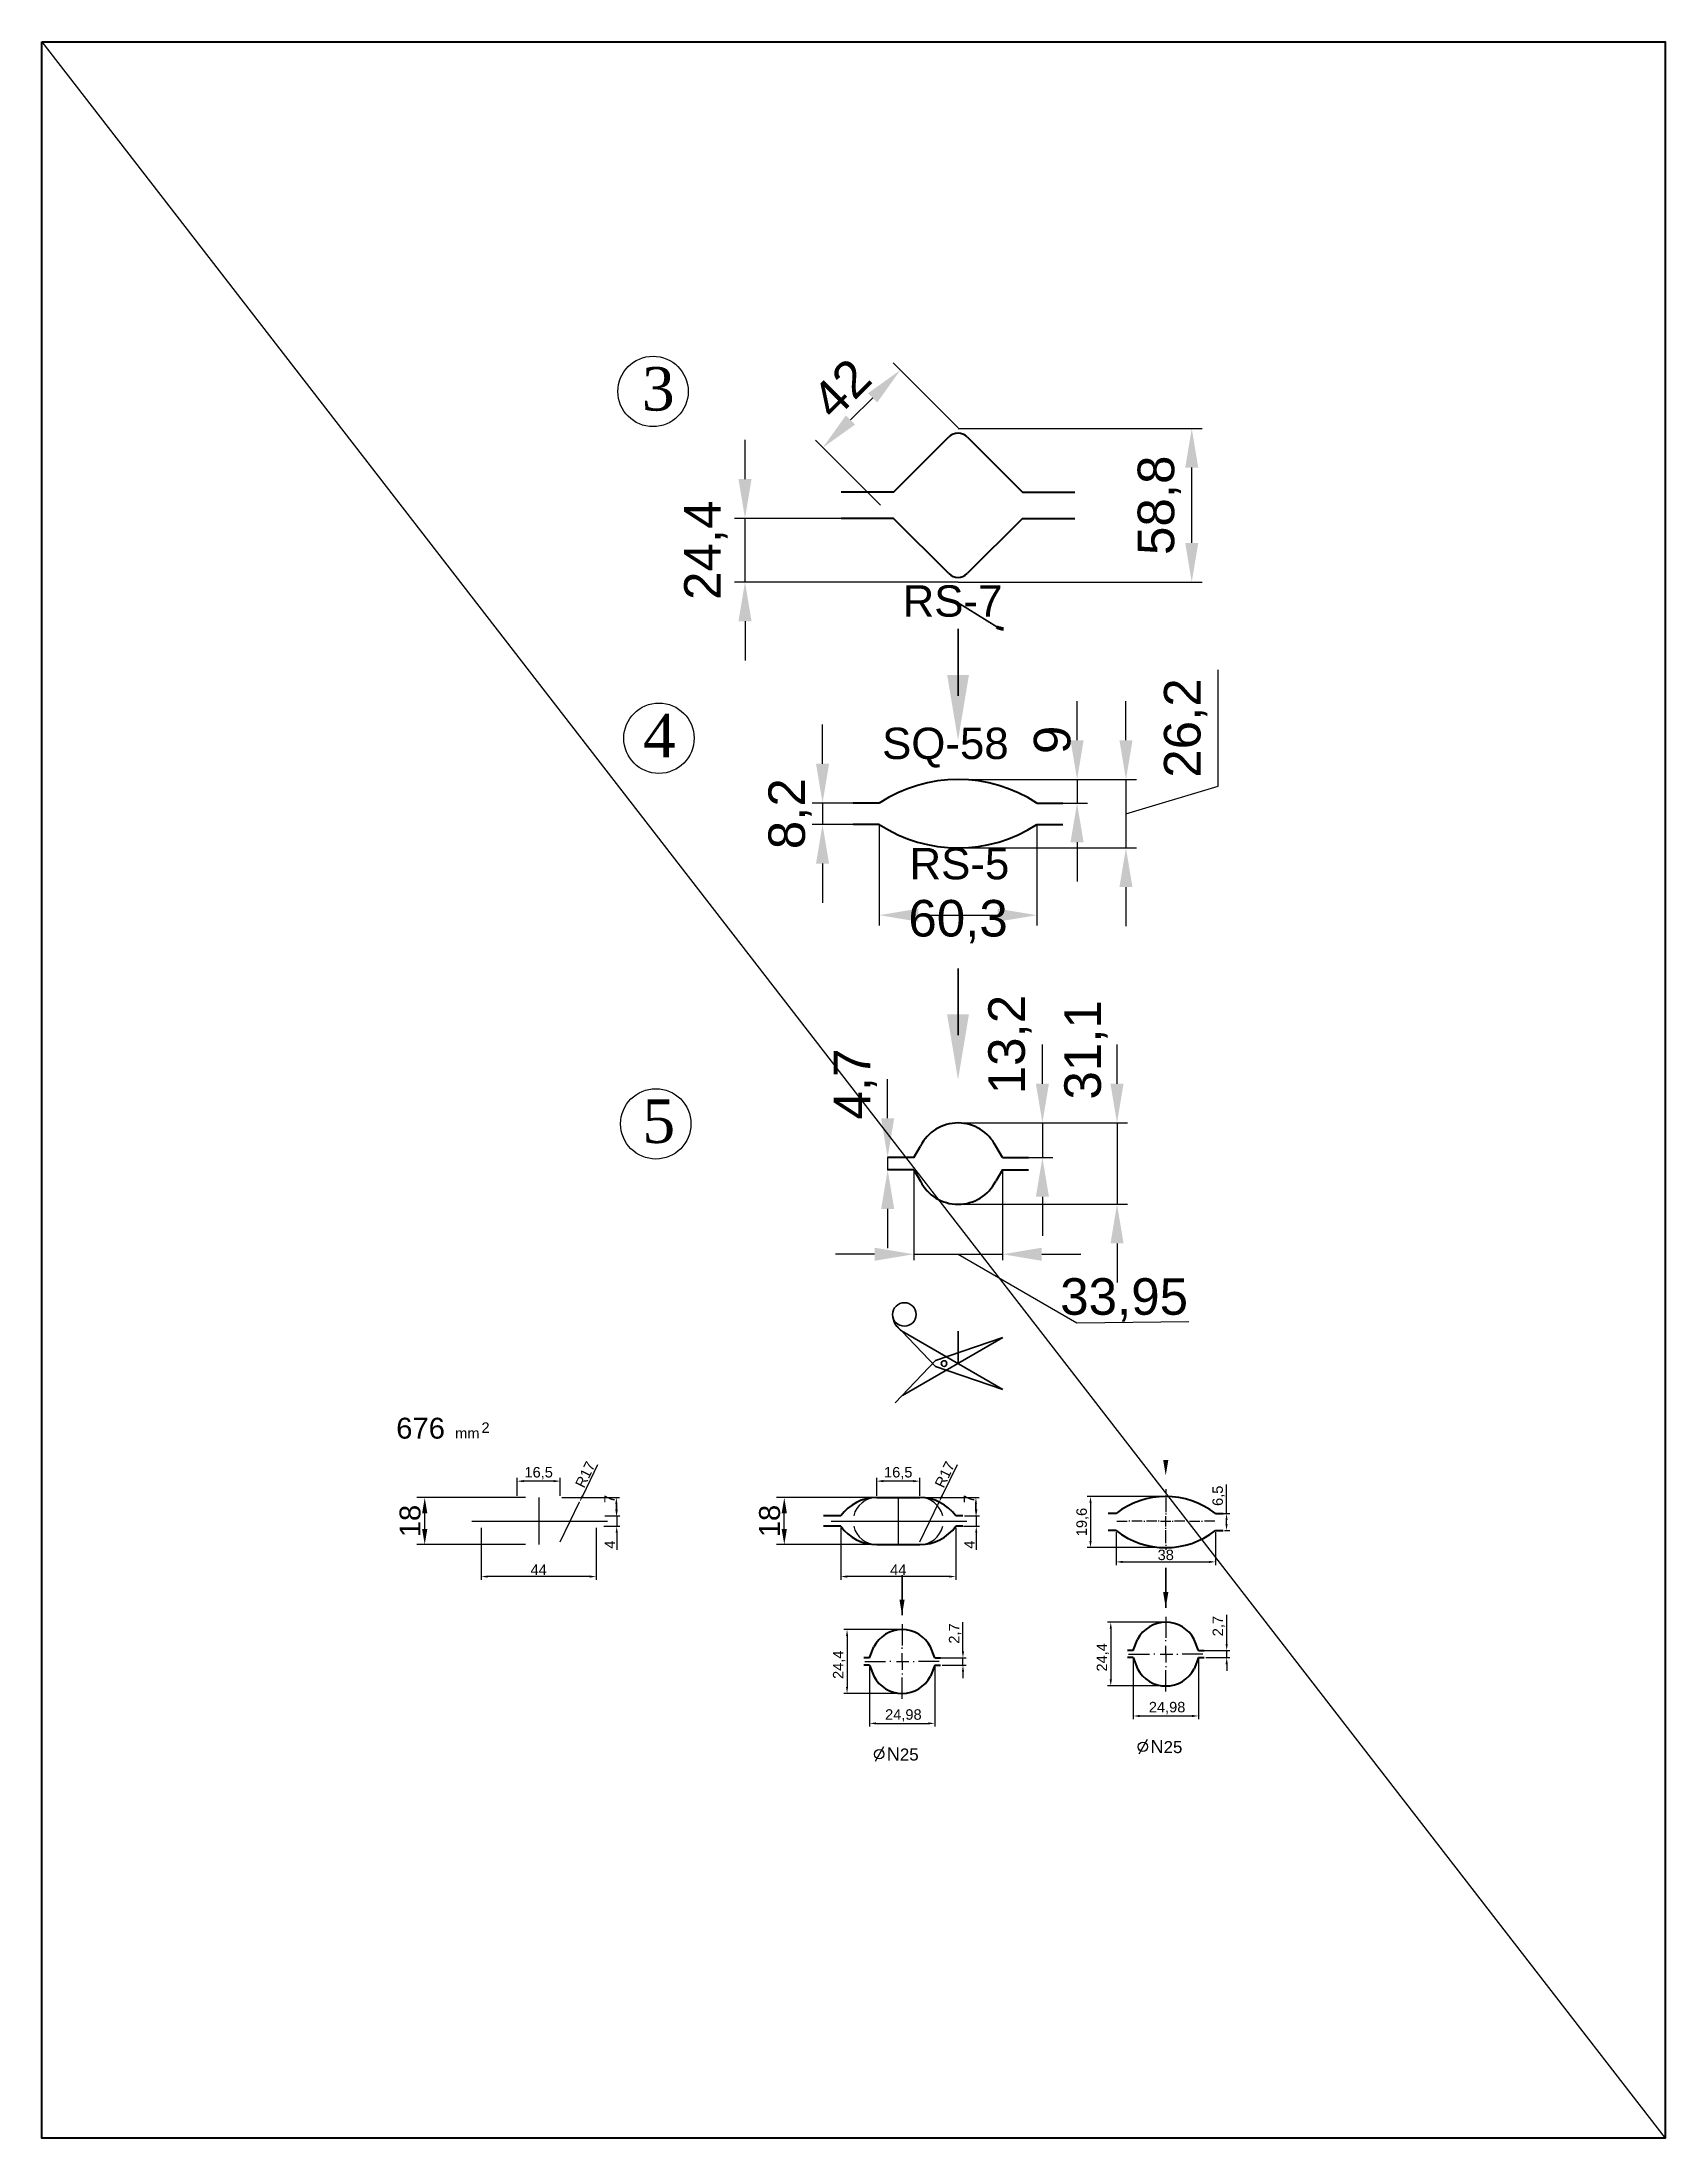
# Model space of a CAD drawing. Header units: millimetres. Extents: x -954 to 34898, y -2134 to 12006.
# Drawn here: x 10883 to 11504, y 5590 to 6392 of the extents above; entities that cross this region are included whole.
import ezdxf

# ---------------------------------------------------------------- set-up
doc = ezdxf.new("R2010")
doc.units = ezdxf.units.MM
doc.header["$LTSCALE"] = 3
doc.linetypes.add('ACAD_ISO02W100', pattern=[15, 12, -3])
for name, color, linetype, lineweight in [('apm', 4, 'Continuous', 30), ('apm2', 6, 'Continuous', 30), ('Main', 1, 'Continuous', 40), ('Quota', 3, 'Continuous', 40), ('T', 5, 'ACAD_ISO02W100', 30), ('контурная', 7, 'Continuous', 50), ('размерные', 7, 'Continuous', 25), ('тонкая', 7, 'Continuous', 20), ('тонкий', 7, 'Continuous', 20)]:
    doc.layers.add(name, color=color, linetype=linetype, lineweight=lineweight)
doc.layers.add('Layer1', color=3, linetype='Continuous')
doc.layers.add('осевая', color=4, linetype='Continuous')
doc.styles.add('s1v4', font='arial.ttf', dxfattribs={"height": 4})
doc.styles.add('s2.2v4', font='arial.ttf', dxfattribs={"height": 8})
doc.styles.add('s2v4', font='arial.ttf', dxfattribs={"height": 8})
doc.styles.get("Standard").update_dxf_attribs({"font": 'arial.ttf'})
doc.dimstyles.new('Copy(2) of Copy(3) of ISO-25', dxfattribs={"dimtxt": 18, "dimasz": 25, "dimexe": 4, "dimexo": 0, "dimgap": 6, "dimtad": 1, "dimtxsty": 'Standard', "dimcen": 5, "dimadec": 0, "dimazin": 0, "dimtfac": 1, "dimtmove": 0, "dimatfit": 3, "dimfxl": 1, "dimarcsym": 0})
doc.dimstyles.new('ISO-25', dxfattribs={"dimtxt": 2.5, "dimasz": 2.5, "dimexe": 1.25, "dimexo": 0.625, "dimtad": 1, "dimtxsty": 'Standard', "dimcen": 2.5, "dimadec": 0, "dimazin": 0, "dimtfac": 1, "dimtmove": 0, "dimatfit": 3, "dimfxl": 1, "dimarcsym": 0})
doc.dimstyles.new('s2v4$0', dxfattribs={"dimtxt": 8, "dimasz": 6, "dimexe": 3, "dimexo": 0, "dimgap": 1.5, "dimtad": 1, "dimtxsty": 'Standard', "dimcen": 2.5, "dimadec": 0, "dimazin": 0, "dimtfac": 1, "dimtmove": 0, "dimatfit": 3, "dimfxl": 1, "dimarcsym": 0})

msp = doc.modelspace()

# ---------------------------------------------------------------- texts
at = {"attachment_point": 1}
for s, insert, char_height, width in [('{\\fTimes New Roman|b0|i0|c0|p18;3}', (11112.093, 6267.697), 16.64, 9.64736), ('{\\fTimes New Roman|b0|i0|c0|p18;4}', (11112.545, 6134.982), 16.64, 9.64736), ('{\\fTimes New Roman|b0|i0|c0|p18;5}', (11112.304, 5987.403), 16.64, 9.64736), ('N{\\H0.9217x;25}', (11205.815, 5739.403), 4.99859, 15.7678), ('N{\\H0.9217x;25}', (11306.737, 5742.239), 4.99859, 15.7678)]:
    msp.add_mtext(s, dxfattribs=dict(at, insert=insert, char_height=char_height, width=width))
at = {"insert": (11296.663, 5910.695), "char_height": 14, "attachment_point": 5}
msp.add_mtext('33,95', dxfattribs=at)
at = {"layer": 'тонкая'}
for s, height, style, p in [('676', 8, 's2v4', (11018.106, 5857.6)), ('mm', 4, 's1v4', (11040.662, 5857.662)), ('2', 4, 's1v4', (11050.732, 5859.807))]:
    msp.add_text(s, height=height, dxfattribs=dict(at, style=style)).set_placement(p)
at = {"layer": 'тонкий', "lineweight": 25, "style": 's2.2v4'}
for s, p in [('RS-7', (11211.895, 6172.171)), ('SQ-58', (11204.039, 6117.683)), ('RS-5', (11214.532, 6071.645))]:
    msp.add_text(s, height=12, dxfattribs=at).set_placement(p)

# ---------------------------------------------------------------- blocks, each defined once
blk = doc.blocks.new('*D1512')
at = {"color": 0, "lineweight": -2, "transparency": 16777216}
for p, q in [((11300.15, 5773.16), (11300.15, 5750.2)), ((11325.13, 5773.16), (11325.13, 5750.2)), ((11302.65, 5751.45), (11322.63, 5751.45))]:
    blk.add_line(p, q, dxfattribs=at)
at = {"color": 0, "transparency": 16777216}
for points in [[(11302.65, 5751.87), (11302.65, 5751.04), (11300.15, 5751.45)], [(11322.63, 5751.87), (11322.63, 5751.04), (11325.13, 5751.45)]]:
    blk.add_solid(points, dxfattribs=at)
at = {"layer": 'Defpoints', "color": 0, "transparency": 16777216}
for p in [(11300.15, 5773.78), (11325.13, 5773.78), (11325.13, 5751.45)]:
    blk.add_point(p, dxfattribs=at)
at = {"color": 0, "transparency": 16777216, "insert": (11313.1, 5754.48), "char_height": 4, "attachment_point": 5}
blk.add_mtext('24,98', dxfattribs=at)
blk = doc.blocks.new('*D1513')
at = {"color": 0, "lineweight": -2, "transparency": 16777216}
for p, q in [((11335.91, 5778.98), (11335.91, 5790.15)), ((11327.31, 5776.48), (11337.16, 5776.48)), ((11335.91, 5773.78), (11335.91, 5776.48)), ((11327.94, 5773.78), (11337.16, 5773.78)), ((11335.91, 5771.28), (11335.91, 5768.78))]:
    blk.add_line(p, q, dxfattribs=at)
at = {"color": 0, "transparency": 16777216}
for points in [[(11335.49, 5778.98), (11336.33, 5778.98), (11335.91, 5776.48)], [(11335.49, 5771.28), (11336.33, 5771.28), (11335.91, 5773.78)]]:
    blk.add_solid(points, dxfattribs=at)
at = {"layer": 'Defpoints', "color": 0, "transparency": 16777216}
for p in [(11326.69, 5776.48), (11335.91, 5776.48), (11327.31, 5773.78)]:
    blk.add_point(p, dxfattribs=at)
at = {"color": 0, "transparency": 16777216, "insert": (11332.88, 5785.85), "char_height": 4, "attachment_point": 5, "rotation": 90}
blk.add_mtext('2,7', dxfattribs=at)
blk = doc.blocks.new('*D1514')
at = {"color": 0, "lineweight": -2, "transparency": 16777216}
for p, q in [((11311.96, 5787.33), (11290.3, 5787.33)), ((11291.55, 5784.83), (11291.55, 5765.43)), ((11312.01, 5762.93), (11290.3, 5762.93))]:
    blk.add_line(p, q, dxfattribs=at)
at = {"color": 0, "transparency": 16777216}
for points in [[(11291.14, 5784.83), (11291.97, 5784.83), (11291.55, 5787.33)], [(11291.14, 5765.43), (11291.97, 5765.43), (11291.55, 5762.93)]]:
    blk.add_solid(points, dxfattribs=at)
at = {"layer": 'Defpoints', "color": 0, "transparency": 16777216}
for p in [(11312.59, 5787.33), (11291.55, 5762.93), (11312.64, 5762.93)]:
    blk.add_point(p, dxfattribs=at)
at = {"color": 0, "transparency": 16777216, "insert": (11288.52, 5773.89), "char_height": 4, "attachment_point": 5, "rotation": 90}
blk.add_mtext('24,4', dxfattribs=at)
blk = doc.blocks.new('*D1516')
at = {"color": 0, "lineweight": -2, "transparency": 16777216}
for p, q in [((11293.58, 5821.8), (11293.58, 5809.17)), ((11331.58, 5821.81), (11331.58, 5809.17)), ((11296.08, 5810.42), (11329.08, 5810.42))]:
    blk.add_line(p, q, dxfattribs=at)
at = {"color": 0, "transparency": 16777216}
for points in [[(11296.08, 5810.83), (11296.08, 5810), (11293.58, 5810.42)], [(11329.08, 5810.83), (11329.08, 5810), (11331.58, 5810.42)]]:
    blk.add_solid(points, dxfattribs=at)
at = {"layer": 'Defpoints', "color": 0, "transparency": 16777216}
for p in [(11293.58, 5822.42), (11331.58, 5822.43), (11331.58, 5810.42)]:
    blk.add_point(p, dxfattribs=at)
at = {"color": 0, "transparency": 16777216, "insert": (11312.59, 5813.08), "char_height": 4, "attachment_point": 5}
blk.add_mtext('38', dxfattribs=at)
blk = doc.blocks.new('*D1517')
at = {"color": 0, "lineweight": -2, "transparency": 16777216}
for p, q in [((11313.97, 5835.48), (11282.55, 5835.48)), ((11283.8, 5832.98), (11283.8, 5818.38)), ((11311.96, 5815.88), (11282.55, 5815.88))]:
    blk.add_line(p, q, dxfattribs=at)
at = {"color": 0, "transparency": 16777216}
for points in [[(11283.38, 5832.98), (11284.21, 5832.98), (11283.8, 5835.48)], [(11283.38, 5818.38), (11284.21, 5818.38), (11283.8, 5815.88)]]:
    blk.add_solid(points, dxfattribs=at)
at = {"layer": 'Defpoints', "color": 0, "transparency": 16777216}
for p in [(11314.6, 5835.48), (11283.8, 5815.88), (11312.59, 5815.88)]:
    blk.add_point(p, dxfattribs=at)
at = {"color": 0, "transparency": 16777216, "insert": (11280.77, 5825.68), "char_height": 4, "attachment_point": 5, "rotation": 90}
blk.add_mtext('19,6', dxfattribs=at)
blk = doc.blocks.new('*D1518')
at = {"color": 0, "lineweight": -2, "transparency": 16777216}
for p, q in [((11335.85, 5828.93), (11335.85, 5840.02)), ((11334.69, 5828.93), (11337.1, 5828.93)), ((11335.85, 5824.93), (11335.85, 5826.43)), ((11335.07, 5822.43), (11337.1, 5822.43))]:
    blk.add_line(p, q, dxfattribs=at)
at = {"color": 0, "transparency": 16777216}
for points in [[(11335.44, 5826.43), (11336.27, 5826.43), (11335.85, 5828.93)], [(11335.44, 5824.93), (11336.27, 5824.93), (11335.85, 5822.43)]]:
    blk.add_solid(points, dxfattribs=at)
at = {"layer": 'Defpoints', "color": 0, "transparency": 16777216}
for p in [(11334.07, 5828.93), (11335.85, 5828.93), (11334.45, 5822.43)]:
    blk.add_point(p, dxfattribs=at)
at = {"color": 0, "transparency": 16777216, "insert": (11332.82, 5835.72), "char_height": 4, "attachment_point": 5, "rotation": 90}
blk.add_mtext('6,5', dxfattribs=at)
blk = doc.blocks.new('*D1519')
at = {"color": 0, "lineweight": -2, "transparency": 16777216}
for p, q in [((11199.23, 5770.32), (11199.23, 5747.37)), ((11224.21, 5770.32), (11224.21, 5747.37)), ((11201.73, 5748.62), (11221.71, 5748.62))]:
    blk.add_line(p, q, dxfattribs=at)
at = {"color": 0, "transparency": 16777216}
for points in [[(11201.73, 5749.03), (11201.73, 5748.2), (11199.23, 5748.62)], [(11221.71, 5749.03), (11221.71, 5748.2), (11224.21, 5748.62)]]:
    blk.add_solid(points, dxfattribs=at)
at = {"layer": 'Defpoints', "color": 0, "transparency": 16777216}
for p in [(11199.23, 5770.95), (11224.21, 5770.95), (11224.21, 5748.62)]:
    blk.add_point(p, dxfattribs=at)
at = {"color": 0, "transparency": 16777216, "insert": (11212.18, 5751.65), "char_height": 4, "attachment_point": 5}
blk.add_mtext('24,98', dxfattribs=at)
blk = doc.blocks.new('*D1520')
at = {"color": 0, "lineweight": -2, "transparency": 16777216}
for p, q in [((11234.99, 5776.15), (11234.99, 5787.31)), ((11226.39, 5773.65), (11236.24, 5773.65)), ((11227.01, 5770.95), (11236.24, 5770.95)), ((11234.99, 5770.95), (11234.99, 5773.65)), ((11234.99, 5768.45), (11234.99, 5765.95))]:
    blk.add_line(p, q, dxfattribs=at)
at = {"color": 0, "transparency": 16777216}
for points in [[(11234.57, 5776.15), (11235.4, 5776.15), (11234.99, 5773.65)], [(11234.57, 5768.45), (11235.4, 5768.45), (11234.99, 5770.95)]]:
    blk.add_solid(points, dxfattribs=at)
at = {"layer": 'Defpoints', "color": 0, "transparency": 16777216}
for p in [(11225.76, 5773.65), (11226.39, 5770.95), (11234.99, 5773.65)]:
    blk.add_point(p, dxfattribs=at)
at = {"color": 0, "transparency": 16777216, "insert": (11231.96, 5783.01), "char_height": 4, "attachment_point": 5, "rotation": 90}
blk.add_mtext('2,7', dxfattribs=at)
blk = doc.blocks.new('*D1521')
at = {"color": 0, "lineweight": -2, "transparency": 16777216}
for p, q in [((11211.04, 5784.5), (11189.38, 5784.5)), ((11190.63, 5782), (11190.63, 5762.6)), ((11211.09, 5760.1), (11189.38, 5760.1))]:
    blk.add_line(p, q, dxfattribs=at)
at = {"color": 0, "transparency": 16777216}
for points in [[(11190.21, 5782), (11191.05, 5782), (11190.63, 5784.5)], [(11190.21, 5762.6), (11191.05, 5762.6), (11190.63, 5760.1)]]:
    blk.add_solid(points, dxfattribs=at)
at = {"layer": 'Defpoints', "color": 0, "transparency": 16777216}
for p in [(11211.67, 5784.5), (11190.63, 5760.1), (11211.72, 5760.1)]:
    blk.add_point(p, dxfattribs=at)
at = {"color": 0, "transparency": 16777216, "insert": (11187.6, 5771.06), "char_height": 4, "attachment_point": 5, "rotation": 90}
blk.add_mtext('24,4', dxfattribs=at)
blk = doc.blocks.new('*D1522')
at = {"color": 0, "lineweight": -2, "transparency": 16777216}
for p, q in [((11219.09, 5835.05), (11241.19, 5835.05)), ((11239.94, 5830.55), (11239.94, 5832.55)), ((11235.53, 5828.05), (11241.19, 5828.05))]:
    blk.add_line(p, q, dxfattribs=at)
at = {"color": 0, "transparency": 16777216}
for points in [[(11239.52, 5832.55), (11240.35, 5832.55), (11239.94, 5835.05)], [(11239.52, 5830.55), (11240.35, 5830.55), (11239.94, 5828.05)]]:
    blk.add_solid(points, dxfattribs=at)
at = {"layer": 'Defpoints', "color": 0, "transparency": 16777216}
for p in [(11218.47, 5835.05), (11239.94, 5835.05), (11234.9, 5828.05)]:
    blk.add_point(p, dxfattribs=at)
at = {"color": 0, "transparency": 16777216, "insert": (11237.31, 5834.53), "char_height": 4, "attachment_point": 5, "rotation": 90}
blk.add_mtext('7', dxfattribs=at)
blk = doc.blocks.new('*D1523')
at = {"color": 0, "lineweight": -2, "transparency": 16777216}
for p, q in [((11201.97, 5835.68), (11201.97, 5842.59)), ((11215.97, 5841.34), (11204.47, 5841.34)), ((11218.47, 5835.68), (11218.47, 5842.59))]:
    blk.add_line(p, q, dxfattribs=at)
at = {"color": 0, "transparency": 16777216}
for points in [[(11204.47, 5841.75), (11204.47, 5840.92), (11201.97, 5841.34)], [(11215.97, 5841.75), (11215.97, 5840.92), (11218.47, 5841.34)]]:
    blk.add_solid(points, dxfattribs=at)
at = {"layer": 'Defpoints', "color": 0, "transparency": 16777216}
for p in [(11201.97, 5841.34), (11201.97, 5835.05), (11218.47, 5835.05)]:
    blk.add_point(p, dxfattribs=at)
at = {"color": 0, "transparency": 16777216, "insert": (11210.22, 5844.36), "char_height": 4, "attachment_point": 5}
blk.add_mtext('16,5', dxfattribs=at)
blk = doc.blocks.new('*D1524')
at = {"color": 0, "lineweight": -2, "transparency": 16777216}
for p, q in [((11232.74, 5847.59), (11226.95, 5835.61)), ((11218.47, 5818.05), (11225.87, 5833.36))]:
    blk.add_line(p, q, dxfattribs=at)
at = {"color": 0, "transparency": 16777216}
blk.add_solid([(11226.58, 5835.79), (11227.33, 5835.43), (11225.87, 5833.36)], dxfattribs=at)
at = {"layer": 'Defpoints', "color": 0, "transparency": 16777216}
for p in [(11225.87, 5833.36), (11218.47, 5818.05)]:
    blk.add_point(p, dxfattribs=at)
at = {"color": 0, "transparency": 16777216, "insert": (11228.02, 5843.87), "char_height": 4, "attachment_point": 5, "rotation": 64.20766}
blk.add_mtext('R17', dxfattribs=at)
blk = doc.blocks.new('*D1525')
at = {"color": 0, "lineweight": -2, "transparency": 16777216}
for p, q in [((11240.08, 5830.55), (11240.08, 5833.05)), ((11235.53, 5828.05), (11241.33, 5828.05)), ((11240.08, 5828.05), (11240.08, 5824.05)), ((11235.18, 5824.05), (11241.33, 5824.05)), ((11240.08, 5821.55), (11240.08, 5815.03))]:
    blk.add_line(p, q, dxfattribs=at)
at = {"color": 0, "transparency": 16777216}
for points in [[(11239.66, 5830.55), (11240.5, 5830.55), (11240.08, 5828.05)], [(11239.66, 5821.55), (11240.5, 5821.55), (11240.08, 5824.05)]]:
    blk.add_solid(points, dxfattribs=at)
at = {"layer": 'Defpoints', "color": 0, "transparency": 16777216}
for p in [(11234.9, 5828.05), (11234.55, 5824.05), (11240.08, 5824.05)]:
    blk.add_point(p, dxfattribs=at)
at = {"color": 0, "transparency": 16777216, "insert": (11237.45, 5817.04), "char_height": 4, "attachment_point": 5, "rotation": 90}
blk.add_mtext('4', dxfattribs=at)
blk = doc.blocks.new('*D1526')
at = {"color": 0, "lineweight": -2, "transparency": 16777216}
for p, q in [((11188.22, 5823.43), (11188.22, 5803.56)), ((11232.22, 5823.43), (11232.22, 5803.56)), ((11229.72, 5804.81), (11190.72, 5804.81))]:
    blk.add_line(p, q, dxfattribs=at)
at = {"color": 0, "transparency": 16777216}
for points in [[(11190.72, 5805.23), (11190.72, 5804.39), (11188.22, 5804.81)], [(11229.72, 5805.23), (11229.72, 5804.39), (11232.22, 5804.81)]]:
    blk.add_solid(points, dxfattribs=at)
at = {"layer": 'Defpoints', "color": 0, "transparency": 16777216}
for p in [(11188.22, 5824.05), (11232.22, 5824.05), (11188.22, 5804.81)]:
    blk.add_point(p, dxfattribs=at)
at = {"color": 0, "transparency": 16777216, "insert": (11210.22, 5807.43), "char_height": 4, "attachment_point": 5}
blk.add_mtext('44', dxfattribs=at)
blk = doc.blocks.new('*D1527')
at = {"color": 0, "lineweight": -2, "transparency": 16777216}
for p, q in [((11293.94, 5993.4), (11293.94, 6008.4)), ((11233.12, 5978.4), (11297.94, 5978.4)), ((11293.94, 5978.4), (11293.94, 5947.3)), ((11233.12, 5947.3), (11297.94, 5947.3)), ((11293.94, 5932.3), (11293.94, 5917.3))]:
    blk.add_line(p, q, dxfattribs=at)
at = {"color": 0, "transparency": 16777216}
for points in [[(11291.44, 5993.4), (11296.44, 5993.4), (11293.94, 5978.4)], [(11291.44, 5932.3), (11296.44, 5932.3), (11293.94, 5947.3)]]:
    blk.add_solid(points, dxfattribs=at)
at = {"layer": 'Defpoints', "color": 0, "transparency": 16777216}
for p in [(11233.12, 5978.4), (11233.12, 5947.3), (11293.94, 5947.3)]:
    blk.add_point(p, dxfattribs=at)
at = {"color": 0, "transparency": 16777216, "insert": (11282.07, 6006.39), "char_height": 14, "attachment_point": 5, "rotation": 90}
blk.add_mtext('31,1', dxfattribs=at)
blk = doc.blocks.new('*D1528')
at = {"color": 0, "lineweight": -2, "transparency": 16777216}
for p, q in [((11206.17, 5980.2), (11206.17, 5995.2)), ((11206.17, 5965.2), (11210.17, 5965.2)), ((11206.17, 5965.2), (11206.17, 5960.5)), ((11206.17, 5960.5), (11210.17, 5960.5)), ((11206.17, 5945.5), (11206.17, 5930.5))]:
    blk.add_line(p, q, dxfattribs=at)
at = {"color": 0, "transparency": 16777216}
for points in [[(11203.67, 5980.2), (11208.67, 5980.2), (11206.17, 5965.2)], [(11203.67, 5945.5), (11208.67, 5945.5), (11206.17, 5960.5)]]:
    blk.add_solid(points, dxfattribs=at)
at = {"layer": 'Defpoints', "color": 0, "transparency": 16777216}
for p in [(11206.17, 5965.2), (11206.17, 5960.5), (11206.17, 5960.5)]:
    blk.add_point(p, dxfattribs=at)
at = {"color": 0, "transparency": 16777216, "insert": (11193.78, 5993.28), "char_height": 14, "attachment_point": 5, "rotation": 90}
blk.add_mtext('4,7', dxfattribs=at)
blk = doc.blocks.new('*D1529')
at = {"color": 0, "lineweight": -2, "transparency": 16777216}
for p, q in [((11265.39, 5993.4), (11265.39, 6008.4)), ((11233.12, 5978.4), (11269.39, 5978.4)), ((11265.39, 5978.4), (11265.39, 5965.2)), ((11252.55, 5965.2), (11269.39, 5965.2)), ((11265.39, 5950.2), (11265.39, 5935.2))]:
    blk.add_line(p, q, dxfattribs=at)
at = {"color": 0, "transparency": 16777216}
for points in [[(11262.89, 5993.4), (11267.89, 5993.4), (11265.39, 5978.4)], [(11262.89, 5950.2), (11267.89, 5950.2), (11265.39, 5965.2)]]:
    blk.add_solid(points, dxfattribs=at)
at = {"layer": 'Defpoints', "color": 0, "transparency": 16777216}
for p in [(11233.12, 5978.4), (11252.55, 5965.2), (11265.39, 5965.2)]:
    blk.add_point(p, dxfattribs=at)
at = {"color": 0, "transparency": 16777216, "insert": (11252.98, 6008.4), "char_height": 14, "attachment_point": 5, "rotation": 90}
blk.add_mtext('13,2', dxfattribs=at)
blk = doc.blocks.new('*D1530')
at = {"color": 0, "lineweight": -2, "transparency": 16777216}
for p, q in [((11332.6, 6107.33), (11332.6, 6151.79)), ((11297.36, 6124.86), (11297.36, 6139.86)), ((11233.12, 6109.86), (11301.36, 6109.86)), ((11297.36, 6109.86), (11297.36, 6083.66)), ((11297.36, 6109.86), (11297.36, 6083.66)), ((11297.36, 6096.76), (11332.6, 6107.33)), ((11233.12, 6083.66), (11301.36, 6083.66)), ((11297.36, 6068.66), (11297.36, 6053.66))]:
    blk.add_line(p, q, dxfattribs=at)
at = {"color": 0, "transparency": 16777216}
for points in [[(11294.86, 6124.86), (11299.86, 6124.86), (11297.36, 6109.86)], [(11294.86, 6068.66), (11299.86, 6068.66), (11297.36, 6083.66)]]:
    blk.add_solid(points, dxfattribs=at)
at = {"layer": 'Defpoints', "color": 0, "transparency": 16777216}
for p in [(11233.12, 6109.86), (11233.12, 6083.66), (11297.36, 6083.66)]:
    blk.add_point(p, dxfattribs=at)
at = {"color": 0, "transparency": 16777216, "insert": (11320.19, 6129.56), "char_height": 14, "attachment_point": 5, "rotation": 90}
blk.add_mtext('26,2', dxfattribs=at)
blk = doc.blocks.new('*D1531')
at = {"color": 0, "lineweight": -2, "transparency": 16777216}
for p, q in [((11278.65, 6124.86), (11278.65, 6139.86)), ((11233.12, 6109.86), (11282.65, 6109.86)), ((11278.65, 6109.86), (11278.65, 6100.86)), ((11263.27, 6100.86), (11282.65, 6100.86)), ((11278.65, 6085.86), (11278.65, 6070.86))]:
    blk.add_line(p, q, dxfattribs=at)
at = {"color": 0, "transparency": 16777216}
for points in [[(11276.15, 6124.86), (11281.15, 6124.86), (11278.65, 6109.86)], [(11276.15, 6085.86), (11281.15, 6085.86), (11278.65, 6100.86)]]:
    blk.add_solid(points, dxfattribs=at)
at = {"layer": 'Defpoints', "color": 0, "transparency": 16777216}
for p in [(11233.12, 6109.86), (11263.27, 6100.86), (11278.65, 6100.86)]:
    blk.add_point(p, dxfattribs=at)
at = {"color": 0, "transparency": 16777216, "insert": (11269.19, 6125.02), "char_height": 14, "attachment_point": 5, "rotation": 90}
blk.add_mtext('9', dxfattribs=at)
blk = doc.blocks.new('*D1532')
at = {"color": 0, "lineweight": -2, "transparency": 16777216}
for p, q in [((11181.25, 6115.86), (11181.25, 6130.86)), ((11192.97, 6100.86), (11177.25, 6100.86)), ((11181.25, 6100.86), (11181.25, 6092.66)), ((11192.97, 6092.66), (11177.25, 6092.66)), ((11181.25, 6077.66), (11181.25, 6062.66))]:
    blk.add_line(p, q, dxfattribs=at)
at = {"color": 0, "transparency": 16777216}
for points in [[(11178.75, 6115.86), (11183.75, 6115.86), (11181.25, 6100.86)], [(11178.75, 6077.66), (11183.75, 6077.66), (11181.25, 6092.66)]]:
    blk.add_solid(points, dxfattribs=at)
at = {"layer": 'Defpoints', "color": 0, "transparency": 16777216}
for p in [(11192.97, 6100.86), (11181.25, 6092.66), (11192.97, 6092.66)]:
    blk.add_point(p, dxfattribs=at)
at = {"color": 0, "transparency": 16777216, "insert": (11168.83, 6096.76), "char_height": 14, "attachment_point": 5, "rotation": 90}
blk.add_mtext('8,2', dxfattribs=at)
blk = doc.blocks.new('*D1533')
at = {"color": 0, "lineweight": -2, "transparency": 16777216}
for p, q in [((11202.97, 6092.66), (11202.97, 6053.93)), ((11263.27, 6092.66), (11263.27, 6053.93)), ((11217.97, 6057.93), (11248.27, 6057.93))]:
    blk.add_line(p, q, dxfattribs=at)
at = {"color": 0, "transparency": 16777216}
for points in [[(11217.97, 6060.43), (11217.97, 6055.43), (11202.97, 6057.93)], [(11248.27, 6060.43), (11248.27, 6055.43), (11263.27, 6057.93)]]:
    blk.add_solid(points, dxfattribs=at)
at = {"layer": 'Defpoints', "color": 0, "transparency": 16777216}
for p in [(11202.97, 6092.66), (11263.27, 6092.66), (11263.27, 6057.93)]:
    blk.add_point(p, dxfattribs=at)
at = {"color": 0, "transparency": 16777216, "insert": (11233.12, 6055.46), "char_height": 14, "attachment_point": 5}
blk.add_mtext('60,3', dxfattribs=at)
blk = doc.blocks.new('*D1534')
at = {"color": 0, "lineweight": -2, "transparency": 16777216}
for p, q in [((11151.58, 6224.8), (11151.58, 6239.8)), ((11198.42, 6209.8), (11147.58, 6209.8)), ((11151.58, 6185.4), (11151.58, 6209.8)), ((11233.12, 6185.4), (11147.58, 6185.4)), ((11151.58, 6170.4), (11151.58, 6155.4))]:
    blk.add_line(p, q, dxfattribs=at)
at = {"color": 0, "transparency": 16777216}
for points in [[(11149.08, 6224.8), (11154.08, 6224.8), (11151.58, 6209.8)], [(11149.08, 6170.4), (11154.08, 6170.4), (11151.58, 6185.4)]]:
    blk.add_solid(points, dxfattribs=at)
at = {"layer": 'Defpoints', "color": 0, "transparency": 16777216}
for p in [(11151.58, 6209.8), (11198.42, 6209.8), (11233.12, 6185.4)]:
    blk.add_point(p, dxfattribs=at)
at = {"color": 0, "transparency": 16777216, "insert": (11136.6, 6197.6), "char_height": 14, "attachment_point": 5, "rotation": 90}
blk.add_mtext('24,4', dxfattribs=at)
blk = doc.blocks.new('*D1535')
at = {"color": 0, "lineweight": -2, "transparency": 16777216}
for p, q in [((11233.12, 6244.5), (11208.23, 6269.38)), ((11200.45, 6255.95), (11191.96, 6247.46)), ((11203.42, 6214.8), (11178.53, 6239.69))]:
    blk.add_line(p, q, dxfattribs=at)
at = {"color": 0, "transparency": 16777216}
for points in [[(11198.68, 6257.72), (11202.22, 6254.18), (11211.06, 6266.56)], [(11190.2, 6249.23), (11193.73, 6245.7), (11181.36, 6236.86)]]:
    blk.add_solid(points, dxfattribs=at)
at = {"layer": 'Defpoints', "color": 0, "transparency": 16777216}
for p in [(11233.12, 6244.5), (11181.36, 6236.86), (11203.42, 6214.8)]:
    blk.add_point(p, dxfattribs=at)
at = {"color": 0, "transparency": 16777216, "insert": (11188.41, 6259.5), "char_height": 14, "attachment_point": 5, "rotation": 45}
blk.add_mtext('42', dxfattribs=at)
blk = doc.blocks.new('*D1536')
at = {"color": 0, "lineweight": -2, "transparency": 16777216}
for p, q in [((11233.12, 6244.2), (11326.54, 6244.2)), ((11322.54, 6200.4), (11322.54, 6229.2)), ((11233.12, 6185.4), (11326.54, 6185.4))]:
    blk.add_line(p, q, dxfattribs=at)
at = {"color": 0, "transparency": 16777216}
for points in [[(11320.04, 6229.2), (11325.04, 6229.2), (11322.54, 6244.2)], [(11320.04, 6200.4), (11325.04, 6200.4), (11322.54, 6185.4)]]:
    blk.add_solid(points, dxfattribs=at)
at = {"layer": 'Defpoints', "color": 0, "transparency": 16777216}
for p in [(11233.12, 6244.2), (11322.54, 6244.2), (11233.12, 6185.4)]:
    blk.add_point(p, dxfattribs=at)
at = {"color": 0, "transparency": 16777216, "insert": (11310.13, 6214.8), "char_height": 14, "attachment_point": 5, "rotation": 90}
blk.add_mtext('58,8', dxfattribs=at)
blk = doc.blocks.new('*D1541')
at = {"layer": 'Defpoints', "color": 0, "transparency": 16777216}
for p in [(11166.61, 5835.05), (11205.16, 5835.05), (11205.16, 5817.05)]:
    blk.add_point(p, dxfattribs=at)
at = {"layer": 'контурная', "color": 0, "lineweight": -2, "transparency": 16777216}
for p, q in [((11205.16, 5835.05), (11163.61, 5835.05)), ((11166.61, 5823.05), (11166.61, 5829.05)), ((11205.16, 5817.05), (11163.61, 5817.05))]:
    blk.add_line(p, q, dxfattribs=at)
at = {"layer": 'контурная', "color": 0, "transparency": 16777216}
for points in [[(11165.61, 5829.05), (11167.61, 5829.05), (11166.61, 5835.05)], [(11165.61, 5823.05), (11167.61, 5823.05), (11166.61, 5817.05)]]:
    blk.add_solid(points, dxfattribs=at)
at = {"layer": 'контурная', "color": 0, "transparency": 16777216, "insert": (11161.02, 5826.05), "char_height": 8, "attachment_point": 5, "rotation": 90}
blk.add_mtext('18', dxfattribs=at)
blk = doc.blocks.new('*D1515')
at = {"color": 0, "lineweight": -2, "transparency": 16777216}
for p, q in [((11081.51, 5835.05), (11103.6, 5835.05)), ((11102.35, 5830.55), (11102.35, 5832.55)), ((11097.94, 5828.05), (11103.6, 5828.05))]:
    blk.add_line(p, q, dxfattribs=at)
at = {"color": 0, "transparency": 16777216}
for points in [[(11101.93, 5832.55), (11102.77, 5832.55), (11102.35, 5835.05)], [(11101.93, 5830.55), (11102.77, 5830.55), (11102.35, 5828.05)]]:
    blk.add_solid(points, dxfattribs=at)
at = {"layer": 'Defpoints', "color": 0, "transparency": 16777216}
for p in [(11080.88, 5835.05), (11102.35, 5835.05), (11097.31, 5828.05)]:
    blk.add_point(p, dxfattribs=at)
at = {"color": 0, "transparency": 16777216, "insert": (11099.73, 5834.53), "char_height": 4, "attachment_point": 5, "rotation": 90}
blk.add_mtext('7', dxfattribs=at)
blk = doc.blocks.new('*D1537')
at = {"color": 0, "lineweight": -2, "transparency": 16777216}
for p, q in [((11064.38, 5835.68), (11064.38, 5842.59)), ((11078.38, 5841.34), (11066.88, 5841.34)), ((11080.88, 5835.68), (11080.88, 5842.59))]:
    blk.add_line(p, q, dxfattribs=at)
at = {"color": 0, "transparency": 16777216}
for points in [[(11066.88, 5841.75), (11066.88, 5840.92), (11064.38, 5841.34)], [(11078.38, 5841.75), (11078.38, 5840.92), (11080.88, 5841.34)]]:
    blk.add_solid(points, dxfattribs=at)
at = {"layer": 'Defpoints', "color": 0, "transparency": 16777216}
for p in [(11064.38, 5841.34), (11064.38, 5835.05), (11080.88, 5835.05)]:
    blk.add_point(p, dxfattribs=at)
at = {"color": 0, "transparency": 16777216, "insert": (11072.63, 5844.36), "char_height": 4, "attachment_point": 5}
blk.add_mtext('16,5', dxfattribs=at)
blk = doc.blocks.new('*D1538')
at = {"color": 0, "lineweight": -2, "transparency": 16777216}
for p, q in [((11095.16, 5847.59), (11089.37, 5835.61)), ((11080.88, 5818.05), (11088.28, 5833.36))]:
    blk.add_line(p, q, dxfattribs=at)
at = {"color": 0, "transparency": 16777216}
blk.add_solid([(11088.99, 5835.79), (11089.74, 5835.43), (11088.28, 5833.36)], dxfattribs=at)
at = {"layer": 'Defpoints', "color": 0, "transparency": 16777216}
for p in [(11088.28, 5833.36), (11080.88, 5818.05)]:
    blk.add_point(p, dxfattribs=at)
at = {"color": 0, "transparency": 16777216, "insert": (11090.44, 5843.87), "char_height": 4, "attachment_point": 5, "rotation": 64.20766}
blk.add_mtext('R17', dxfattribs=at)
blk = doc.blocks.new('*D1539')
at = {"color": 0, "lineweight": -2, "transparency": 16777216}
for p, q in [((11102.49, 5830.55), (11102.49, 5833.05)), ((11097.94, 5828.05), (11103.74, 5828.05)), ((11102.49, 5828.05), (11102.49, 5824.05)), ((11097.59, 5824.05), (11103.74, 5824.05)), ((11102.49, 5821.55), (11102.49, 5815.03))]:
    blk.add_line(p, q, dxfattribs=at)
at = {"color": 0, "transparency": 16777216}
for points in [[(11102.08, 5830.55), (11102.91, 5830.55), (11102.49, 5828.05)], [(11102.08, 5821.55), (11102.91, 5821.55), (11102.49, 5824.05)]]:
    blk.add_solid(points, dxfattribs=at)
at = {"layer": 'Defpoints', "color": 0, "transparency": 16777216}
for p in [(11097.31, 5828.05), (11096.96, 5824.05), (11102.49, 5824.05)]:
    blk.add_point(p, dxfattribs=at)
at = {"color": 0, "transparency": 16777216, "insert": (11099.87, 5817.04), "char_height": 4, "attachment_point": 5, "rotation": 90}
blk.add_mtext('4', dxfattribs=at)
blk = doc.blocks.new('*D1540')
at = {"color": 0, "lineweight": -2, "transparency": 16777216}
for p, q in [((11050.63, 5823.43), (11050.63, 5803.56)), ((11094.63, 5823.43), (11094.63, 5803.56)), ((11092.13, 5804.81), (11053.13, 5804.81))]:
    blk.add_line(p, q, dxfattribs=at)
at = {"color": 0, "transparency": 16777216}
for points in [[(11053.13, 5805.23), (11053.13, 5804.39), (11050.63, 5804.81)], [(11092.13, 5805.23), (11092.13, 5804.39), (11094.63, 5804.81)]]:
    blk.add_solid(points, dxfattribs=at)
at = {"layer": 'Defpoints', "color": 0, "transparency": 16777216}
for p in [(11050.63, 5824.05), (11094.63, 5824.05), (11050.63, 5804.81)]:
    blk.add_point(p, dxfattribs=at)
at = {"color": 0, "transparency": 16777216, "insert": (11072.63, 5807.43), "char_height": 4, "attachment_point": 5}
blk.add_mtext('44', dxfattribs=at)
blk = doc.blocks.new('*D1542')
at = {"layer": 'Defpoints', "color": 0, "transparency": 16777216}
for p in [(11029.02, 5835.05), (11067.57, 5835.05), (11067.57, 5817.05)]:
    blk.add_point(p, dxfattribs=at)
at = {"layer": 'контурная', "color": 0, "lineweight": -2, "transparency": 16777216}
for p, q in [((11067.57, 5835.05), (11026.02, 5835.05)), ((11029.02, 5823.05), (11029.02, 5829.05)), ((11067.57, 5817.05), (11026.02, 5817.05))]:
    blk.add_line(p, q, dxfattribs=at)
at = {"layer": 'контурная', "color": 0, "transparency": 16777216}
for points in [[(11028.02, 5829.05), (11030.02, 5829.05), (11029.02, 5835.05)], [(11028.02, 5823.05), (11030.02, 5823.05), (11029.02, 5817.05)]]:
    blk.add_solid(points, dxfattribs=at)
at = {"layer": 'контурная', "color": 0, "transparency": 16777216, "insert": (11023.44, 5826.05), "char_height": 8, "attachment_point": 5, "rotation": 90}
blk.add_mtext('18', dxfattribs=at)

# ---------------------------------------------------------------- dimensions: what is measured, and where the dimension line sits
for base, p1, p2, angle, dimstyle, override, picture, middle, dimtype in [((11181.358, 6236.857), (11233.115, 6244.496), (11203.417, 6214.798), 225, 'Copy(2) of Copy(3) of ISO-25', {"dimtxt": 14, "dimasz": 15, "dimgap": 4, "dimtmove": 1}, '*D1535', (11196.207, 6251.706), 161), ((11151.584, 6209.798), (11233.115, 6185.399), (11198.417, 6209.798), 270, 'Copy(2) of Copy(3) of ISO-25', {"dimtxt": 14, "dimasz": 15, "dimgap": 4, "dimtmove": 1}, '*D1534', (11149.013, 6197.598), 160), ((11278.648, 6100.86), (11233.115, 6109.86), (11263.265, 6100.86), 90, 'Copy(2) of Copy(3) of ISO-25', {"dimtxt": 14, "dimasz": 15, "dimgap": 4, "dimtmove": 1}, '*D1531', (11280.335, 6125.021), 160), ((11181.246, 6092.66), (11192.965, 6100.86), (11192.965, 6092.66), 90, 'Copy(2) of Copy(3) of ISO-25', {"dimtxt": 14, "dimasz": 15, "dimgap": 4, "dimtmove": 1}, '*D1532', (11181.246, 6096.76), 160), ((11265.394, 5965.195), (11233.115, 5978.395), (11252.552, 5965.195), 90, 'Copy(2) of Copy(3) of ISO-25', {"dimtxt": 14, "dimasz": 15, "dimgap": 4, "dimtmove": 1}, '*D1529', (11265.394, 6008.395), 160), ((11293.945, 5947.295), (11233.115, 5978.395), (11233.115, 5947.295), 90, 'Copy(2) of Copy(3) of ISO-25', {"dimtxt": 14, "dimasz": 15, "dimgap": 4, "dimtmove": 1}, '*D1527', (11294.484, 6006.387), 160), ((11206.165, 5960.495), (11206.165, 5965.195), (11206.165, 5960.495), 90, 'Copy(2) of Copy(3) of ISO-25', {"dimtxt": 14, "dimasz": 15, "dimgap": 4, "dimtmove": 1}, '*D1528', (11206.165, 5993.281), 160), ((11102.351, 5835.05), (11097.315, 5828.05), (11080.882, 5835.05), 90, 'ISO-25', {"dimtxt": 4}, '*D1515', (11102.351, 5834.526), 160), ((11239.938, 5835.05), (11234.901, 5828.05), (11218.469, 5835.05), 90, 'ISO-25', {"dimtxt": 4}, '*D1522', (11239.938, 5834.526), 160), ((11283.797, 5815.882), (11314.6, 5835.482), (11312.588, 5815.882), 90, 'ISO-25', {"dimtxt": 4}, '*D1517', (11283.797, 5825.682), 160), ((11190.631, 5760.096), (11211.665, 5784.496), (11211.717, 5760.096), 90, 'ISO-25', {"dimtxt": 4}, '*D1521', (11190.631, 5771.057), 160), ((11234.986, 5773.646), (11226.389, 5770.946), (11225.764, 5773.646), 90, 'ISO-25', {"dimtxt": 4}, '*D1520', (11234.986, 5783.013), 160), ((11291.553, 5762.932), (11312.588, 5787.332), (11312.64, 5762.932), 90, 'ISO-25', {"dimtxt": 4}, '*D1514', (11291.553, 5773.893), 160), ((11335.908, 5776.482), (11327.312, 5773.782), (11326.687, 5776.482), 90, 'ISO-25', {"dimtxt": 4}, '*D1513', (11335.908, 5785.849), 160)]:
    dim = msp.add_linear_dim(base=base, p1=p1, p2=p2, angle=angle, dimstyle=dimstyle, override=override)
    dim.commit()
    dim.dimension.update_dxf_attribs({"geometry": picture, "text_midpoint": middle, "dimtype": dimtype})
for base, p1, p2, dimstyle, override, picture, middle in [((11322.542, 6244.196), (11233.115, 6185.399), (11233.115, 6244.196), 'Copy(2) of Copy(3) of ISO-25', {"dimtxt": 14, "dimasz": 15, "dimgap": 4, "dimtmove": 1}, '*D1536', (11310.129, 6214.798)), ((11297.364, 6083.66), (11233.115, 6109.86), (11233.115, 6083.66), 'Copy(2) of Copy(3) of ISO-25', {"dimtxt": 14, "dimasz": 15, "dimgap": 4, "dimtmove": 1}, '*D1530', (11320.191, 6111.332)), ((11102.493, 5824.05), (11097.315, 5828.05), (11096.965, 5824.05), 'ISO-25', {"dimtxt": 4}, '*D1539', (11099.868, 5817.042)), ((11240.08, 5824.05), (11234.901, 5828.05), (11234.551, 5824.05), 'ISO-25', {"dimtxt": 4}, '*D1525', (11237.455, 5817.042)), ((11335.852, 5828.932), (11334.447, 5822.432), (11334.066, 5828.932), 'ISO-25', {"dimtxt": 4}, '*D1518', (11332.823, 5835.724))]:
    dim = msp.add_linear_dim(base=base, p1=p1, p2=p2, angle=90, dimstyle=dimstyle, override=override)
    dim.commit()
    dim.dimension.update_dxf_attribs({"geometry": picture, "text_midpoint": middle})
for base, p1, p2, dimstyle, override, picture, middle in [((11263.265, 6057.934), (11202.965, 6092.66), (11263.265, 6092.66), 'Copy(2) of Copy(3) of ISO-25', {"dimtxt": 14, "dimasz": 15, "dimgap": 4, "dimtmove": 1}, '*D1533', (11233.115, 6043.048)), ((11331.582, 5810.415), (11293.585, 5822.42), (11331.582, 5822.432), 'ISO-25', {"dimtxt": 4}, '*D1516', (11312.588, 5810.415)), ((11224.209, 5748.617), (11199.225, 5770.946), (11224.209, 5770.946), 'ISO-25', {"dimtxt": 4}, '*D1519', (11212.176, 5748.617)), ((11325.131, 5751.453), (11300.148, 5773.782), (11325.131, 5773.782), 'ISO-25', {"dimtxt": 4}, '*D1512', (11313.098, 5751.453))]:
    dim = msp.add_linear_dim(base=base, p1=p1, p2=p2, dimstyle=dimstyle, override=override)
    dim.commit()
    dim.dimension.update_dxf_attribs({"geometry": picture, "text_midpoint": middle, "dimtype": 160})
for center, mpoint, picture, middle in [((11080.882, 5818.05), (11088.279, 5833.357), '*D1538', (11090.435, 5843.87)), ((11218.469, 5818.05), (11225.866, 5833.357), '*D1524', (11228.022, 5843.87))]:
    dim = msp.add_radius_dim(center=center, mpoint=mpoint, dimstyle='ISO-25', override={"dimtxt": 4})
    dim.commit()
    dim.dimension.update_dxf_attribs({"geometry": picture, "text_midpoint": middle})
for base, p1, p2, picture, middle in [((11064.382, 5841.336), (11080.882, 5835.05), (11064.382, 5835.05), '*D1537', (11072.632, 5844.364)), ((11201.969, 5841.336), (11218.469, 5835.05), (11201.969, 5835.05), '*D1523', (11210.219, 5844.364)), ((11050.634, 5804.81), (11094.63, 5824.05), (11050.634, 5824.05), '*D1540', (11072.632, 5807.435)), ((11188.221, 5804.81), (11232.217, 5824.05), (11188.221, 5824.05), '*D1526', (11210.219, 5807.435))]:
    dim = msp.add_linear_dim(base=base, p1=p1, p2=p2, dimstyle='ISO-25', override={"dimtxt": 4})
    dim.commit()
    dim.dimension.update_dxf_attribs({"geometry": picture, "text_midpoint": middle})
at = {"layer": 'контурная'}
for base, p1, p2, picture, middle in [((11029.02, 5835.05), (11067.57, 5817.05), (11067.57, 5835.05), '*D1542', (11023.435, 5826.05)), ((11166.606, 5835.05), (11205.157, 5817.05), (11205.157, 5835.05), '*D1541', (11161.022, 5826.05))]:
    dim = msp.add_linear_dim(base=base, p1=p1, p2=p2, angle=90, dimstyle='s2v4$0', dxfattribs=at)
    dim.commit()
    dim.dimension.update_dxf_attribs({"geometry": picture, "text_midpoint": middle})

# ---------------------------------------------------------------- linework, layer by layer
at = {"color": 3, "linetype": 'ByBlock', "lineweight": 30}
msp.add_line((11233.115, 6177.46), (11247.887, 6168.281), dxfattribs=at)
for p, q in [((11216.165, 5960.495), (11216.165, 5925.938)), ((11250.115, 5960.495), (11250.115, 5925.938)), ((11201.165, 5928.167), (11186.165, 5928.167)), ((11216.165, 5928.167), (11250.115, 5928.167)), ((11216.165, 5928.167), (11250.115, 5928.167)), ((11233.14, 5928.167), (11278.617, 5901.881)), ((11265.115, 5928.167), (11280.115, 5928.167)), ((11278.617, 5901.881), (11321.415, 5902.42))]:
    msp.add_line(p, q)
at = {"color": 3, "linetype": 'ByBlock'}
for p, q in [((11312.588, 5838.317), (11312.588, 5836.34)), ((11312.588, 5835.424), (11312.588, 5835.797)), ((11312.588, 5834.881), (11312.588, 5829.43)), ((11293.854, 5825.994), (11297.807, 5825.994)), ((11298.88, 5825.994), (11298.507, 5825.994)), ((11303.517, 5825.994), (11299.564, 5825.994)), ((11304.201, 5825.994), (11304.574, 5825.994)), ((11309.227, 5825.994), (11305.274, 5825.994)), ((11310.106, 5825.994), (11309.733, 5825.994)), ((11310.611, 5825.994), (11314.565, 5825.994)), ((11312.588, 5828.887), (11312.588, 5828.514)), ((11312.588, 5824.018), (11312.588, 5827.971)), ((11315.07, 5825.994), (11315.443, 5825.994)), ((11319.902, 5825.994), (11315.949, 5825.994)), ((11320.974, 5825.994), (11320.602, 5825.994)), ((11321.659, 5825.994), (11325.612, 5825.994)), ((11326.296, 5825.994), (11326.669, 5825.994)), ((11331.306, 5825.994), (11327.353, 5825.994)), ((11312.588, 5823.102), (11312.588, 5823.475)), ((11312.588, 5817.529), (11312.588, 5822.559)), ((11312.588, 5816.986), (11312.588, 5816.613)), ((11312.588, 5816.071), (11312.588, 5815.082)), ((11211.665, 5786.578), (11211.665, 5778.463)), ((11312.588, 5789.414), (11312.588, 5781.299)), ((11211.665, 5777.205), (11211.665, 5777.607)), ((11312.588, 5780.041), (11312.588, 5780.443)), ((11312.588, 5775.132), (11312.588, 5778.326)), ((11197.441, 5772.296), (11205.407, 5772.296)), ((11207.446, 5772.296), (11207.043, 5772.296)), ((11209.516, 5772.296), (11213.918, 5772.296)), ((11211.665, 5772.296), (11211.665, 5775.49)), ((11211.665, 5772.296), (11211.665, 5769.102)), ((11213.918, 5772.296), (11214.32, 5772.296)), ((11215.885, 5772.296), (11216.287, 5772.296)), ((11225.89, 5772.296), (11217.924, 5772.296)), ((11298.363, 5775.132), (11306.33, 5775.132)), ((11308.369, 5775.132), (11307.966, 5775.132)), ((11310.439, 5775.132), (11314.841, 5775.132)), ((11312.588, 5775.132), (11312.588, 5771.938)), ((11312.588, 5770.564), (11312.588, 5770.162)), ((11312.588, 5760.85), (11312.588, 5768.965)), ((11314.841, 5775.132), (11315.243, 5775.132)), ((11316.807, 5775.132), (11317.21, 5775.132)), ((11326.813, 5775.132), (11318.846, 5775.132)), ((11211.665, 5767.728), (11211.665, 5767.326)), ((11211.665, 5758.014), (11211.665, 5766.129))]:
    msp.add_line(p, q, dxfattribs=at)
at = {"linetype": 'ByBlock'}
for p, q in [((11204.528, 5739.591), (11201.335, 5734.062)), ((11305.451, 5742.428), (11302.258, 5736.898))]:
    msp.add_line(p, q, dxfattribs=at)
for centre in [(11116.393, 6258.362), (11118.649, 6125.647), (11117.444, 5978.068)]:
    msp.add_circle(centre, 13.463)
for centre in [(11202.932, 5736.827), (11303.854, 5739.663)]:
    msp.add_circle(centre, 1.804, dxfattribs=at)
at = {"color": 3, "linetype": 'ByBlock', "lineweight": 70}
msp.add_arc((11250.526, 6172.528), 5, 238.144924, 270, dxfattribs=at)
for points in [[(11201.165, 5930.667), (11201.165, 5925.667), (11216.165, 5928.167)], [(11265.115, 5930.667), (11265.115, 5925.667), (11250.115, 5928.167)]]:
    msp.add_solid(points)
at = {"layer": 'apm', "color": 1, "linetype": 'ByBlock'}
for p, q in [((11224.457, 5885.153), (11209.087, 5901.366)), ((11250.293, 5876.416), (11211.491, 5898.83)), ((11250.293, 5896.256), (11211.832, 5874.051)), ((11250.293, 5896.256), (11224.457, 5887.519)), ((11224.457, 5887.519), (11209.087, 5871.306)), ((11250.293, 5876.416), (11224.457, 5885.153))]:
    msp.add_line(p, q, dxfattribs=at)
for centre, radius in [((11212.582, 5905.116), 4.5), ((11227.76, 5886.336), 1.071)]:
    msp.add_circle(centre, radius, dxfattribs=at)
msp.add_arc((11215.582, 5905.116), 7.5, 180, 240, dxfattribs=at)
at = {"layer": 'apm2', "linetype": 'ByBlock'}
for p, q in [((11233.103, 6167.528), (11233.103, 6141.937)), ((11233.103, 6037.586), (11233.103, 6011.996))]:
    msp.add_line(p, q, dxfattribs=at)
at = {"layer": 'apm2', "color": 1, "linetype": 'ByBlock'}
msp.add_line((11233.115, 5886.339), (11233.115, 5898.732), dxfattribs=at)
at = {"layer": 'apm2', "linetype": 'ByBlock'}
for points in [[(11228.936, 6149.863), (11237.27, 6149.863), (11233.103, 6124.863)], [(11228.936, 6019.921), (11237.27, 6019.921), (11233.103, 5994.921)]]:
    msp.add_solid(points, dxfattribs=at)
at = {"layer": 'Layer1'}
for centre, start, end in [((11201.969, 5826.05), 90, 167.160412), ((11218.469, 5826.05), 12.839588, 90), ((11201.969, 5826.05), 192.839588, 270), ((11218.469, 5826.05), 270, 347.160412)]:
    msp.add_arc(centre, 9, start, end, dxfattribs=at)
at = {"layer": 'Main'}
for p, q in [((11208.417, 6219.798), (11229.58, 6240.961)), ((11236.651, 6240.961), (11257.814, 6219.798)), ((11208.417, 6219.798), (11188.417, 6219.798)), ((11257.814, 6219.798), (11277.814, 6219.798)), ((11257.814, 6219.798), (11267.814, 6219.798)), ((11208.417, 6209.798), (11188.417, 6209.798)), ((11229.58, 6188.635), (11208.417, 6209.798)), ((11257.814, 6209.798), (11236.651, 6188.635)), ((11257.814, 6209.798), (11277.814, 6209.798)), ((11202.965, 6100.86), (11192.965, 6100.86)), ((11263.265, 6100.86), (11273.265, 6100.86)), ((11202.965, 6092.66), (11192.965, 6092.66)), ((11263.265, 6092.66), (11273.265, 6092.66)), ((11216.165, 5965.195), (11218.693, 5969.573)), ((11250.065, 5965.195), (11247.538, 5969.573)), ((11216.165, 5965.195), (11206.165, 5965.195)), ((11216.165, 5960.495), (11206.165, 5960.495)), ((11216.165, 5960.495), (11218.693, 5956.118)), ((11250.065, 5960.495), (11247.538, 5956.118)), ((11250.065, 5965.195), (11260.065, 5965.195)), ((11250.065, 5960.495), (11260.065, 5960.495)), ((11250.115, 5965.195), (11250.115, 5965.195)), ((11250.115, 5960.495), (11250.115, 5960.495)), ((11250.115, 5960.495), (11250.115, 5960.495)), ((11201.969, 5835.05), (11218.469, 5835.05)), ((11188.221, 5828.05), (11181.617, 5828.05)), ((11234.901, 5828.05), (11232.217, 5828.05)), ((11293.574, 5828.932), (11290.574, 5828.932)), ((11331.602, 5828.932), (11334.602, 5828.932)), ((11188.221, 5824.05), (11181.617, 5824.05)), ((11201.969, 5817.05), (11218.469, 5817.05)), ((11234.901, 5824.05), (11232.217, 5824.05)), ((11293.574, 5822.432), (11290.574, 5822.432)), ((11331.602, 5822.432), (11334.602, 5822.432)), ((11199.25, 5773.646), (11200.892, 5777.922)), ((11224.184, 5773.646), (11222.542, 5777.922)), ((11300.173, 5776.482), (11297.967, 5776.482)), ((11300.173, 5776.482), (11301.814, 5780.758)), ((11325.106, 5776.482), (11323.465, 5780.758)), ((11325.106, 5776.482), (11327.312, 5776.482)), ((11199.25, 5773.646), (11197.045, 5773.646)), ((11199.25, 5770.946), (11197.045, 5770.946)), ((11199.25, 5770.946), (11200.892, 5766.67)), ((11224.184, 5770.946), (11222.542, 5766.67)), ((11224.184, 5773.646), (11226.389, 5773.646)), ((11224.184, 5770.946), (11226.389, 5770.946)), ((11300.173, 5773.782), (11297.967, 5773.782)), ((11300.173, 5773.782), (11301.814, 5769.506)), ((11325.106, 5773.782), (11323.465, 5769.506)), ((11325.106, 5773.782), (11327.312, 5773.782))]:
    msp.add_line(p, q, dxfattribs=at)
for centre, radius, start, end in [((11233.115, 6237.425), 5, 45, 135), ((11233.115, 6192.17), 5, 225, 315), ((11233.115, 6054.859), 55.001, 56.758486, 123.241514), ((11233.115, 6138.661), 55.001, 236.758486, 303.241514), ((11233.115, 5962.195), 16.2, 27.091415, 152.908585), ((11233.115, 5963.495), 16.2, 207.091415, 332.908585), ((11201.969, 5818.05), 17, 90, 143.968121), ((11218.469, 5818.05), 17, 36.031879, 90), ((11312.579, 5804.582), 30.9, 52.001409, 127.96447), ((11201.969, 5834.05), 17, 216.031879, 270), ((11218.469, 5834.05), 17, 270, 323.968121), ((11312.579, 5846.782), 30.9, 232.03553, 307.998591), ((11211.717, 5772.296), 12.2, 27.459834, 152.540166), ((11312.64, 5775.132), 12.2, 27.459834, 152.540166), ((11312.64, 5775.132), 12.2, 207.459834, 332.540166), ((11211.717, 5772.296), 12.2, 207.459834, 332.540166)]:
    msp.add_arc(centre, radius, start, end, dxfattribs=at)
at = {"layer": 'Quota'}
msp.add_lwpolyline([(10882.534, 6392.133), (11503.663, 6392.133), (11503.663, 5589.913), (10882.534, 5589.913)], close=True, dxfattribs=at)
at = {"layer": 'T', "linetype": 'ByBlock'}
for p, q in [((11312.588, 5792.852), (11312.583, 5808.204)), ((11211.665, 5790.016), (11211.661, 5805.368))]:
    msp.add_line(p, q, dxfattribs=at)
for points in [[(11313.588, 5849.445), (11311.588, 5849.445), (11312.588, 5843.445)], [(11212.665, 5796.016), (11210.665, 5796.016), (11211.665, 5790.016)], [(11313.588, 5798.852), (11311.588, 5798.852), (11312.588, 5792.852)]]:
    msp.add_solid(points, dxfattribs=at)
at = {"layer": 'осевая', "lineweight": 25}
for p, q in [((11072.632, 5835.05), (11072.632, 5817.05)), ((11210.219, 5835.05), (11210.219, 5817.05)), ((11046.987, 5826.05), (11098.898, 5826.05)), ((11184.574, 5826.05), (11236.484, 5826.05))]:
    msp.add_line(p, q, dxfattribs=at)
at = {"layer": 'размерные'}
msp.add_line((10882.534, 6392.133), (11503.663, 5589.913), dxfattribs=at)

msp.set_redraw_order([(e.dxf.handle, doc.entitydb.next_handle()) for e in msp.query("TEXT MTEXT ATTDEF DIMENSION ARC_DIMENSION")])  # texts and dimensions are drawn at this point

doc.saveas('drawing.dxf')
